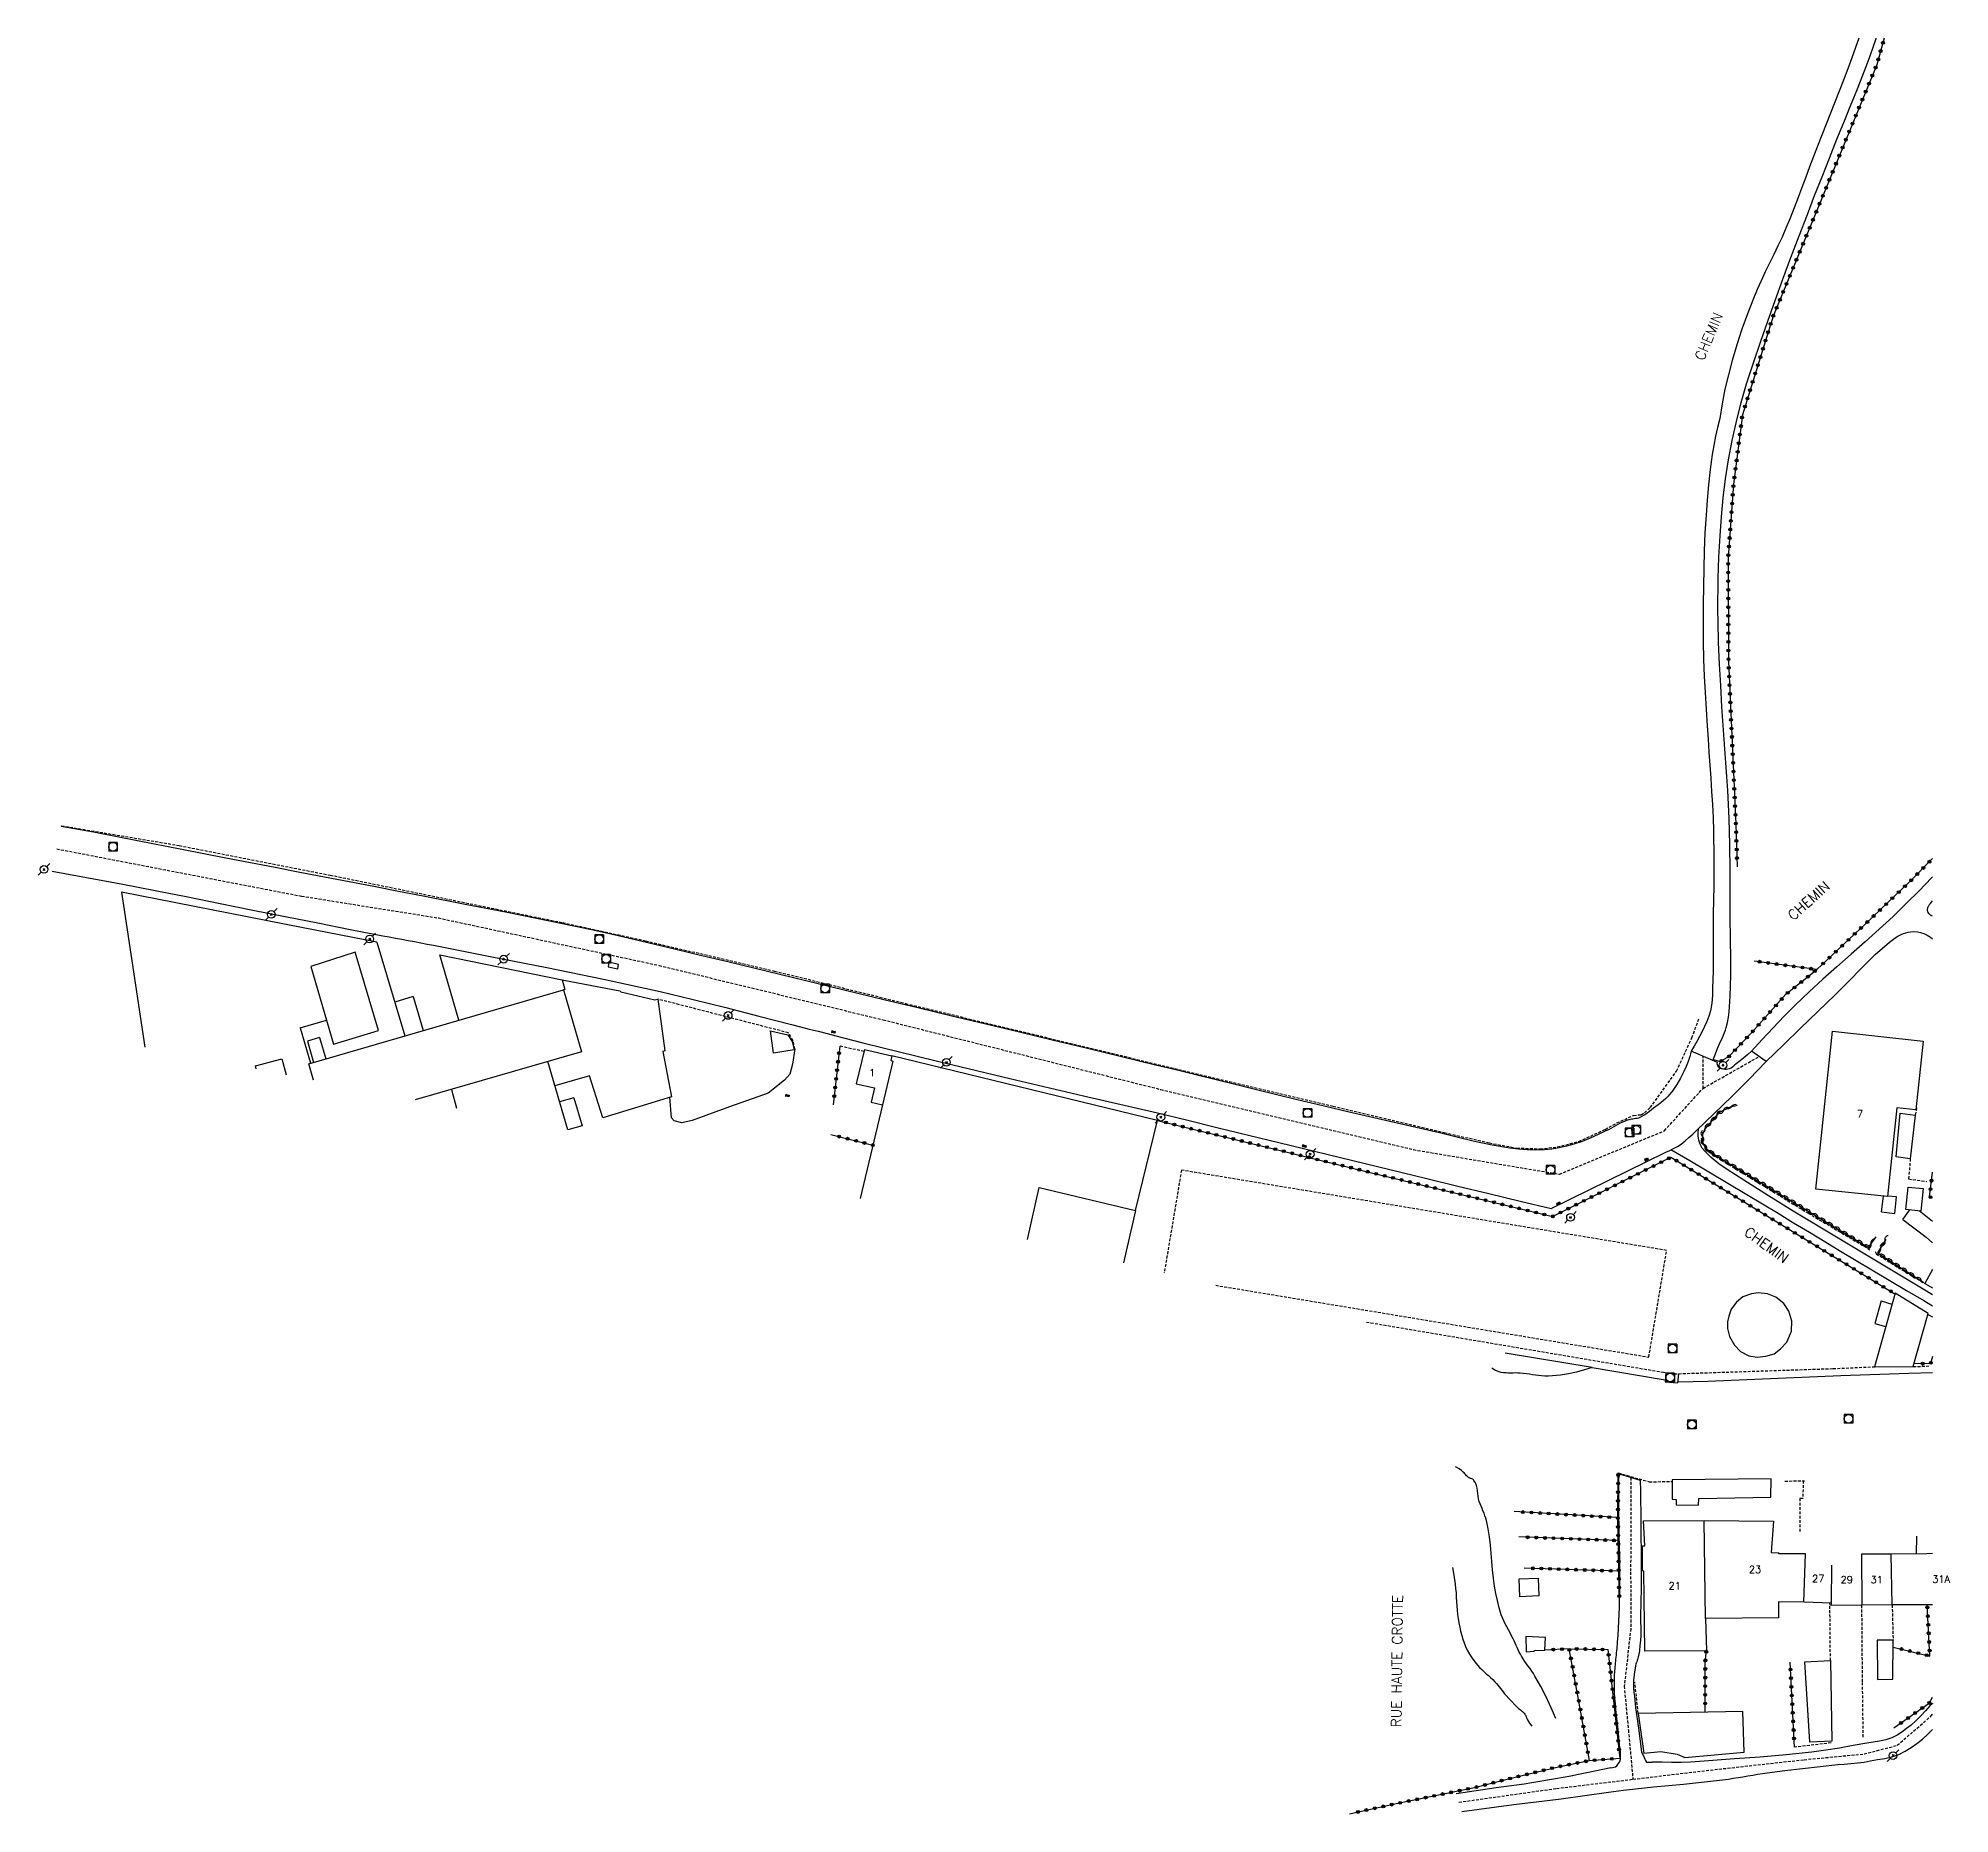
# Model space of a CAD drawing. Header units: millimetres. Extents: x 257000 to 258003, y 144043 to 145001.
# Drawn here: x 257671.7 to 258003, y 144692.4 to 145000 of the extents above; entities that cross this region are included whole.
import ezdxf
from ezdxf.enums import TextEntityAlignment as Align

# ---------------------------------------------------------------- set-up
doc = ezdxf.new("R2010")
doc.units = ezdxf.units.MM
doc.linetypes.add('DASHED', pattern=[0.75, 0.5, -0.25])
doc.layers.get('0').update_dxf_attribs({"linetype": 'CONTINUOUS'})
for name, color, linetype in [('W0001', 6, 'DASHED'), ('W0008', 7, 'CONTINUOUS'), ('W0014', 7, 'CONTINUOUS'), ('W0017', 7, 'CONTINUOUS'), ('W0071', 7, 'CONTINUOUS'), ('W0101', 7, 'CONTINUOUS'), ('W0104', 1, 'CONTINUOUS'), ('W0112', 1, 'DASHED'), ('W0130', 7, 'CONTINUOUS'), ('W0211', 2, 'CONTINUOUS'), ('W0214', 2, 'CONTINUOUS'), ('W0310', 3, 'CONTINUOUS'), ('W0323', 7, 'CONTINUOUS'), ('W0333', 7, 'CONTINUOUS'), ('W0401', 7, 'CONTINUOUS'), ('W0420', 7, 'CONTINUOUS'), ('W0473', 7, 'CONTINUOUS'), ('W0510', 5, 'CONTINUOUS'), ('W0989', 7, 'CONTINUOUS'), ('W0991', 7, 'CONTINUOUS'), ('W1102', 7, 'CONTINUOUS')]:
    doc.layers.add(name, color=color, linetype=linetype)
doc.styles.get("Standard").update_dxf_attribs({"font": 'romans.shx', "width": 0.85})

msp = doc.modelspace()

# ---------------------------------------------------------------- texts
at = {"layer": 'W0989'}
for s, rotation, p in [('CHEMIN', 67.1215, (257959.5, 144944.34)), ('CHEMIN', 41.6472, (257975.27, 144847.7)), ('CHEMIN', 323.9801, (257967.7, 144793.51)), ('RUE HAUTE CROTTE', 89.3385, (257907.03, 144707.37))]:
    msp.add_text(s, height=1.75, rotation=rotation, dxfattribs=at).set_placement(p, align=Align.MIDDLE_LEFT)
at = {"layer": 'W0991'}
for s, p in [('1', (257816.21, 144820.8)), ('7', (257987.44, 144813.66)), ('23', (257969.22, 144734.73)), ('21', (257955.3, 144731.9)), ('27', (257980.18, 144733.15)), ('29', (257985.12, 144732.96)), ('31', (257990.31, 144732.96)), ('31A', (258001.48, 144733.06))]:
    msp.add_text(s, height=1.25, dxfattribs=at).set_placement(p, align=Align.MIDDLE_CENTER)

# ---------------------------------------------------------------- blocks, each defined once
blk = doc.blocks.new('T401')
for p, q in [((-0.3, 0.3), (0, 0.3)), ((-0.3, -0.25), (-0.3, 0.3)), ((-0.3, 0.15), (0, 0.15)), ((-0.3, 0), (0, 0)), ((0, 0.3), (0, -0.25)), ((-0.3, -0.15), (0, -0.15)), ((-0.3, -0.25), (-0.3, -0.3)), ((-0.3, -0.3), (0, -0.3)), ((0, -0.3), (0, -0.25))]:
    blk.add_line(p, q)
blk = doc.blocks.new('T420')
for p, q in [((0.75, 0.75), (-0.75, 0.75)), ((-0.75, 0.75), (-0.75, -0.75)), ((0.75, 0.75), (0.75, -0.75)), ((0.75, -0.75), (-0.75, -0.75))]:
    blk.add_line(p, q)
blk.add_ellipse((0, 0), major_axis=(-0.53, 0.53), ratio=1, start_param=3.926991, end_param=10.210176)
blk = doc.blocks.new('T473')
for p, q in [((-0.166667, 0.166667), (0.166667, -0.166667)), ((-0.166667, -0.166667), (0.166667, 0.166667)), ((0.500001, 0.500001), (1.000002, 1.000002)), ((-1.000002, -1.000002), (-0.500001, -0.500001))]:
    blk.add_line(p, q)
blk.add_ellipse((0, 0), major_axis=(0.471405, 0.471405), ratio=1, start_param=5.4977871438, end_param=11.780972451)
blk = doc.blocks.new('t323o')
at = {"color": 0, "linetype": 'Continuous'}
for radius in [0.25, 0.15]:
    blk.add_circle((0, 0), radius, dxfattribs=at)
blk = doc.blocks.new('t310o')
at = {"color": 0, "linetype": 'Continuous'}
for centre, start, end in [((-0.5, 0.38), 216.8699, 323.1304), ((0.5, -0.37), 36.8699, 143.1303)]:
    blk.add_arc(centre, 0.625, start, end, dxfattribs=at)

# ---------------------------------------------------------------- linework, layer by layer
at = {"layer": 'W0001'}
for points in [[(257674.89, 144859.57), (257717.33, 144851.38), (257741.04, 144847.6), (257779.28, 144839.38), (257818.14, 144829.95), (257866.22, 144817.89), (257910.78, 144807.33), (257935.34, 144803.21), (257953.51, 144810.73), (257960.21, 144818.08)], [(257960.21, 144818.08), (257960.21, 144823.64)], [(257960.21, 144818.08), (257969.92, 144823.58)], [(257947.71, 144750.67), (257947.67, 144734.29), (257947.7, 144724.47), (257946.55, 144714.53), (257947.27, 144706.91), (257948.07, 144698.39)], [(257948.07, 144698.39), (257960, 144699.81), (257977.73, 144701.78), (257988.13, 144702.77), (257993.87, 144704.27), (257999.78, 144709.36), (258000, 144709.68)], [(257917.9, 144694.41), (257934.8, 144696.8), (257948.07, 144698.39)]]:
    msp.add_lwpolyline(points, dxfattribs=at)
at = {"layer": 'W0008'}
for points in [[(257958.17, 144824.54), (257957.92, 144823.62), (257957.63, 144822.72), (257957.29, 144821.84), (257956.9, 144820.98), (257956.32, 144819.86), (257955.69, 144818.77), (257954.98, 144817.73), (257954.19, 144816.74), (257953.78, 144816.33), (257953.34, 144815.95), (257952.88, 144815.6), (257952.42, 144815.25), (257951.66, 144814.66), (257950.91, 144814.05), (257950.11, 144813.49), (257949.24, 144813.03), (257949.02, 144812.94), (257948.78, 144812.88), (257948.54, 144812.83), (257948.3, 144812.79), (257948.07, 144812.76), (257947.83, 144812.73), (257947.59, 144812.69), (257947.36, 144812.63), (257947.19, 144812.59), (257947.02, 144812.54), (257946.86, 144812.48), (257946.7, 144812.42), (257946.27, 144812.23), (257945.85, 144812.03), (257945.44, 144811.81), (257945.03, 144811.58), (257944.63, 144811.35), (257944.22, 144811.12), (257943.81, 144810.91), (257943.39, 144810.7), (257942.03, 144810.07), (257940.66, 144809.44), (257939.26, 144808.87), (257937.83, 144808.39), (257936.58, 144808.04), (257935.31, 144807.76), (257934.03, 144807.55), (257932.74, 144807.42), (257931.23, 144807.37), (257929.73, 144807.42), (257928.23, 144807.54), (257926.74, 144807.72), (257923.65, 144808.23), (257920.6, 144808.9), (257917.56, 144809.64), (257914.52, 144810.36), (257909.22, 144811.56), (257903.93, 144812.78), (257898.65, 144814.02), (257893.37, 144815.28), (257889.86, 144816.12), (257886.35, 144816.97), (257882.84, 144817.83), (257879.34, 144818.69), (257875.83, 144819.55), (257872.33, 144820.41), (257868.82, 144821.27), (257865.31, 144822.12), (257859.43, 144823.54), (257853.55, 144824.96), (257847.67, 144826.38), (257841.78, 144827.79), (257835.9, 144829.2), (257830.02, 144830.61), (257824.13, 144832.02), (257818.25, 144833.44), (257813.74, 144834.52), (257809.24, 144835.61), (257804.74, 144836.7), (257800.23, 144837.8), (257795.73, 144838.89), (257791.22, 144839.97), (257786.71, 144841.05), (257782.2, 144842.13), (257778.55, 144843), (257774.89, 144843.87), (257771.23, 144844.72), (257767.56, 144845.54), (257760.28, 144847.07), (257752.99, 144848.53), (257745.7, 144849.95), (257738.4, 144851.38), (257734.13, 144852.21), (257729.86, 144853.04), (257725.59, 144853.86), (257721.32, 144854.68), (257717.05, 144855.5), (257712.78, 144856.32), (257708.5, 144857.14), (257704.23, 144857.97), (257696.57, 144859.46), (257688.92, 144860.96), (257681.26, 144862.46), (257675.68, 144863.43)], [(257686.35, 144853.46), (257691.98, 144852.35), (257697.61, 144851.23), (257703.25, 144850.1), (257708.88, 144848.97), (257714.51, 144847.85), (257720.15, 144846.73), (257725.78, 144845.62), (257731.42, 144844.53), (257732.52, 144844.32), (257733.61, 144844.11), (257734.7, 144843.91), (257735.8, 144843.7), (257736.89, 144843.5), (257737.98, 144843.29), (257739.08, 144843.08), (257740.17, 144842.87), (257750.01, 144840.93), (257759.85, 144838.99), (257769.68, 144836.97), (257779.48, 144834.83), (257785.19, 144833.48), (257790.88, 144832.06), (257796.56, 144830.6), (257802.24, 144829.15), (257803.78, 144828.76), (257805.33, 144828.36), (257806.87, 144827.96), (257808.41, 144827.56), (257809.95, 144827.16), (257811.49, 144826.77), (257813.04, 144826.37), (257814.58, 144825.99), (257827.33, 144822.87), (257840.09, 144819.8), (257852.87, 144816.79), (257865.66, 144813.83)], [(257953.75, 144807.04), (257954.44, 144807.33), (257955.12, 144807.66), (257955.77, 144808.02), (257956.4, 144808.43), (257957.11, 144808.97), (257957.77, 144809.56), (257958.42, 144810.17), (257959.06, 144810.78), (257962.15, 144813.7), (257965.2, 144816.66), (257968.2, 144819.66), (257971.17, 144822.71)], [(257962.71, 144822.54), (257958.17, 144824.54)], [(257968.61, 144824.5), (257967.96, 144823.93), (257967.3, 144823.38), (257966.63, 144822.83), (257965.95, 144822.3), (257965.68, 144822.07), (257965.4, 144821.83), (257965.1, 144821.6), (257964.77, 144821.45), (257964.51, 144821.38), (257964.25, 144821.36), (257963.99, 144821.37), (257963.74, 144821.41), (257963.51, 144821.47), (257963.27, 144821.54), (257963.05, 144821.66), (257962.86, 144821.83), (257962.76, 144821.99), (257962.7, 144822.17), (257962.68, 144822.35), (257962.71, 144822.54)], [(257971.17, 144822.71), (257968.61, 144824.5)], [(257945.06, 144700.55), (257945.25, 144700.71), (257945.41, 144700.89), (257945.56, 144701.09), (257945.7, 144701.29), (257945.73, 144701.35), (257945.76, 144701.41), (257945.79, 144701.47), (257945.82, 144701.53), (257945.84, 144701.59), (257945.86, 144701.66), (257945.88, 144701.72), (257945.89, 144701.79), (257945.94, 144702.47), (257945.89, 144703.15), (257945.81, 144703.82), (257945.73, 144704.48), (257945.65, 144705.48), (257945.55, 144706.47), (257945.44, 144707.47), (257945.32, 144708.46), (257945.21, 144709.46), (257945.11, 144710.45), (257945.02, 144711.45), (257944.95, 144712.45), (257944.9, 144713.48), (257944.87, 144714.5), (257944.87, 144715.53), (257944.89, 144716.56), (257944.91, 144716.88), (257944.93, 144717.21), (257944.96, 144717.54), (257944.99, 144717.86), (257945.03, 144718.19), (257945.06, 144718.52), (257945.1, 144718.84), (257945.13, 144719.17), (257945.16, 144719.54), (257945.2, 144719.91), (257945.24, 144720.28), (257945.28, 144720.65), (257945.31, 144721.02), (257945.35, 144721.39), (257945.38, 144721.76), (257945.4, 144722.13), (257945.48, 144723.34), (257945.55, 144724.55), (257945.61, 144725.76), (257945.67, 144726.97), (257945.71, 144728.18), (257945.75, 144729.39), (257945.78, 144730.6), (257945.8, 144731.81), (257945.82, 144733.55), (257945.81, 144735.3), (257945.78, 144737.04), (257945.74, 144738.79), (257945.7, 144740.53), (257945.67, 144742.28), (257945.64, 144744.02), (257945.63, 144745.76), (257945.63, 144747.14), (257945.64, 144748.53), (257945.65, 144749.91), (257945.67, 144751.29)], [(257945.67, 144751.29), (257949.33, 144750.19)], [(257949.33, 144750.19), (257949.36, 144748.37), (257949.38, 144746.55), (257949.41, 144744.73), (257949.43, 144742.91), (257949.46, 144740.47), (257949.49, 144738.02), (257949.51, 144735.58), (257949.51, 144733.13), (257949.5, 144732.32), (257949.49, 144731.5), (257949.47, 144730.69), (257949.45, 144729.88), (257949.43, 144729.07), (257949.41, 144728.25), (257949.39, 144727.44), (257949.38, 144726.63), (257949.38, 144726.21), (257949.39, 144725.8), (257949.4, 144725.38), (257949.41, 144724.97), (257949.42, 144724.56), (257949.42, 144724.14), (257949.42, 144723.72), (257949.41, 144723.31), (257949.36, 144722.43), (257949.29, 144721.54), (257949.19, 144720.66), (257949.05, 144719.79), (257949, 144719.57), (257948.94, 144719.36), (257948.87, 144719.15), (257948.8, 144718.94), (257948.72, 144718.73), (257948.65, 144718.52), (257948.59, 144718.31), (257948.54, 144718.1), (257948.43, 144717.56), (257948.34, 144717.02), (257948.26, 144716.47), (257948.2, 144715.93), (257948.18, 144715.68), (257948.16, 144715.44), (257948.15, 144715.19), (257948.15, 144714.95), (257948.18, 144714.21), (257948.24, 144713.47), (257948.32, 144712.74), (257948.4, 144712.01), (257948.54, 144710.82), (257948.7, 144709.62), (257948.86, 144708.43), (257949.02, 144707.23)], [(258000, 144711.55), (257999.98, 144711.53), (257999.55, 144711.09), (257998.75, 144710.24), (257997.96, 144709.38), (257997.14, 144708.55), (257996.26, 144707.78), (257995.49, 144707.16), (257994.69, 144706.56), (257993.84, 144706.03), (257992.94, 144705.58), (257991.89, 144705.23), (257990.8, 144705), (257989.71, 144704.83), (257988.63, 144704.65), (257986.25, 144704.21), (257983.87, 144703.8), (257981.48, 144703.43), (257979.08, 144703.1), (257974.62, 144702.61), (257970.14, 144702.23), (257965.66, 144701.9), (257961.18, 144701.56), (257960.4, 144701.5), (257959.61, 144701.44), (257958.83, 144701.38), (257958.05, 144701.35), (257956.41, 144701.31), (257954.76, 144701.31), (257953.12, 144701.33), (257951.48, 144701.35)], [(257918.41, 144692.79), (257927.4, 144693.99), (257935.64, 144695.02), (257943.86, 144696.18), (257946.45, 144696.51), (257949.04, 144696.8), (257951.64, 144697.06), (257954.24, 144697.31), (257956.83, 144697.55), (257959.43, 144697.81), (257962.02, 144698.1), (257964.61, 144698.43), (257965.45, 144698.55), (257966.3, 144698.68), (257967.14, 144698.82), (257967.98, 144698.97), (257968.82, 144699.12), (257969.66, 144699.26), (257970.5, 144699.4), (257971.35, 144699.52), (257974.39, 144699.92), (257977.44, 144700.27), (257980.5, 144700.6), (257983.55, 144700.92), (257984.7, 144701.03), (257985.84, 144701.14), (257986.98, 144701.24), (257988.13, 144701.34), (257989.21, 144701.57), (257990.45, 144701.79), (257991.7, 144702), (257992.95, 144702.28), (257994.15, 144702.69), (257995.26, 144703.23), (257996.3, 144703.88), (257997.29, 144704.6), (257998.25, 144705.35), (257999.19, 144706.19), (258000, 144707)], [(257949.02, 144707.23), (257949.56, 144703.15)], [(257949.56, 144703.15), (257949.62, 144702.97), (257949.7, 144702.78), (257949.78, 144702.6), (257949.87, 144702.42), (257950, 144702.15), (257950.13, 144701.89), (257950.27, 144701.62), (257950.42, 144701.36)], [(257944.26, 144700.38), (257942.86, 144700.08), (257941.46, 144699.77), (257940.06, 144699.48), (257938.66, 144699.19), (257937.31, 144698.94), (257935.97, 144698.69), (257934.62, 144698.45), (257933.27, 144698.22), (257931.92, 144697.99), (257930.57, 144697.76), (257929.22, 144697.52), (257929.22, 144697.52), (257924.37, 144696.9), (257917.46, 144695.85), (257917.46, 144695.85)], [(257944.26, 144700.38), (257945.06, 144700.55)], [(257950.42, 144701.36), (257951.48, 144701.35)]]:
    msp.add_lwpolyline(points, dxfattribs=at)
at = {"layer": 'W0014'}
for points in [[(257674.1, 144855.71), (257686.35, 144853.46)], [(257865.66, 144813.83), (257870.92, 144812.55), (257876.18, 144811.26), (257881.45, 144809.97), (257886.71, 144808.68), (257893.11, 144807.12), (257899.52, 144805.56), (257905.93, 144804), (257912.33, 144802.44), (257917.73, 144801.14), (257923.12, 144799.84), (257928.51, 144798.55), (257933.91, 144797.26)], [(257933.91, 144797.26), (257953.75, 144807.04)]]:
    msp.add_lwpolyline(points, dxfattribs=at)
at = {"layer": 'W0017'}
msp.add_lwpolyline([(257802.83, 144824.91), (257802.42, 144822.26), (257801.97, 144820.55), (257801.02, 144819.49), (257798.2, 144817.25), (257791.5, 144814.88), (257785.03, 144812.49), (257783.23, 144812.11), (257781.89, 144812.44), (257781.47, 144813), (257781.16, 144816.55)], dxfattribs=at)
at = {"layer": 'W0071'}
for points in [[(257987.19, 145000), (257986.01, 144996.61), (257985.3, 144994.68), (257984.58, 144992.76), (257983.83, 144990.85), (257983.07, 144988.94), (257982.31, 144987.04), (257981.54, 144985.13), (257980.78, 144983.23), (257980.04, 144981.31), (257979.36, 144979.53), (257978.69, 144977.75), (257978.02, 144975.96), (257977.36, 144974.17), (257976.69, 144972.39), (257976.01, 144970.61), (257975.31, 144968.84), (257974.58, 144967.08), (257973.91, 144965.54), (257973.2, 144964.02), (257972.47, 144962.52), (257971.74, 144961.01), (257971, 144959.51), (257970.29, 144958), (257969.6, 144956.47), (257968.95, 144954.92), (257967.92, 144952.28), (257966.95, 144949.61), (257966.06, 144946.91), (257965.26, 144944.19), (257964.61, 144941.7), (257964.02, 144939.19), (257963.52, 144936.67), (257963.1, 144934.13)], [(257967.77, 144940.15), (257968.95, 144943.76), (257970.18, 144947.37), (257971.43, 144950.96), (257972.71, 144954.54), (257974.06, 144958.29), (257975.46, 144962.03), (257976.87, 144965.76), (257978.3, 144969.49), (257979.56, 144972.75), (257980.85, 144976), (257982.14, 144979.24), (257983.43, 144982.49), (257984.15, 144984.3), (257984.88, 144986.1), (257985.62, 144987.9), (257986.36, 144989.7), (257987.09, 144991.5), (257987.81, 144993.31), (257988.51, 144995.13), (257989.18, 144996.96), (257990.22, 144999.97), (257990.23, 145000)], [(257961.91, 144822.89), (257962.14, 144823.48), (257962.37, 144824.08), (257962.6, 144824.67), (257962.84, 144825.26), (257963.02, 144825.67), (257963.2, 144826.09), (257963.4, 144826.5), (257963.59, 144826.9), (257963.78, 144827.32), (257963.96, 144827.74), (257964.12, 144828.16), (257964.25, 144828.6), (257964.47, 144829.49), (257964.62, 144830.4), (257964.73, 144831.31), (257964.82, 144832.22), (257964.93, 144834.04), (257965, 144835.85), (257965.03, 144837.67), (257965.03, 144839.48), (257965.01, 144841.3), (257964.98, 144843.11), (257964.95, 144844.92), (257964.94, 144846.74), (257964.94, 144851.26), (257964.92, 144855.79), (257964.87, 144860.32), (257964.74, 144864.84), (257964.63, 144867.26), (257964.49, 144869.68), (257964.33, 144872.09), (257964.15, 144874.5), (257963.97, 144876.92), (257963.8, 144879.33), (257963.63, 144881.74), (257963.49, 144884.16), (257963.28, 144887.87), (257963.07, 144891.59), (257962.9, 144895.31), (257962.81, 144899.03), (257962.8, 144900.87), (257962.8, 144902.72), (257962.82, 144904.57), (257962.85, 144906.41), (257962.9, 144908.26), (257962.97, 144910.11), (257963.06, 144911.95), (257963.17, 144913.79), (257963.42, 144917.1), (257963.72, 144920.4), (257964.11, 144923.7), (257964.62, 144926.98), (257965.25, 144930.31), (257965.99, 144933.61), (257966.83, 144936.89), (257967.77, 144940.15)], [(257963.1, 144934.13), (257962.72, 144932.59), (257962.38, 144931.04), (257962.07, 144929.47), (257961.81, 144927.91), (257961.45, 144925.28), (257961.16, 144922.64), (257960.93, 144920), (257960.73, 144917.35), (257960.55, 144914.29), (257960.43, 144911.22), (257960.35, 144908.15), (257960.29, 144905.08), (257960.24, 144901.9), (257960.22, 144898.72), (257960.23, 144895.55), (257960.3, 144892.37), (257960.41, 144889.5), (257960.58, 144886.63), (257960.77, 144883.76), (257960.95, 144880.89), (257961.09, 144878.61), (257961.24, 144876.34), (257961.4, 144874.07), (257961.56, 144871.79), (257961.71, 144869.52), (257961.84, 144867.25), (257961.95, 144864.97), (257962.03, 144862.69), (257962.1, 144857.9), (257962.07, 144853.11), (257962, 144848.33), (257961.95, 144843.54), (257961.95, 144841.86), (257961.96, 144840.17), (257961.95, 144838.48), (257961.91, 144836.8), (257961.87, 144835.48), (257961.83, 144834.15), (257961.72, 144832.82), (257961.49, 144831.51), (257961.21, 144830.58), (257960.86, 144829.69), (257960.45, 144828.81), (257960.04, 144827.95), (257959.61, 144827.08), (257959.15, 144826.22), (257958.67, 144825.37), (257958.17, 144824.54)], [(258000, 144854.75), (257999.81, 144854.54), (257997.66, 144852.32), (257995.49, 144850.14), (257993.14, 144847.86), (257990.75, 144845.65), (257988.33, 144843.47), (257985.88, 144841.31), (257983.43, 144839.16), (257981, 144836.99), (257978.6, 144834.78), (257976.24, 144832.53), (257974.28, 144830.57), (257972.36, 144828.58), (257970.46, 144826.56), (257968.61, 144824.5)], [(258000, 144847.89), (257999.86, 144847.95), (257999.63, 144848.1), (257999.48, 144848.24), (257999.35, 144848.39), (257999.25, 144848.56), (257999.17, 144848.75), (257999.14, 144848.88), (257999.12, 144849.02), (257999.12, 144849.16), (257999.15, 144849.3), (257999.18, 144849.41), (257999.23, 144849.53), (257999.28, 144849.64), (257999.35, 144849.74), (257999.41, 144849.84), (257999.48, 144849.94), (257999.56, 144850.04), (257999.63, 144850.13), (258000, 144850.57)], [(257971.17, 144822.71), (257974.15, 144825.6), (257977.13, 144828.49), (257980.11, 144831.37), (257983.09, 144834.26), (257985.42, 144836.58), (257987.71, 144838.93), (257990.07, 144841.24), (257992.55, 144843.41), (257993.02, 144843.78), (257993.5, 144844.13), (257994, 144844.46), (257994.54, 144844.74), (257994.93, 144844.91), (257995.34, 144845.05), (257995.76, 144845.15), (257996.19, 144845.21), (257996.77, 144845.23), (257997.36, 144845.18), (257997.93, 144845.07), (257998.49, 144844.9), (257999.07, 144844.63), (257999.62, 144844.3), (258000, 144844)], [(258000, 144782.31), (257998.37, 144783.28), (257993.73, 144786.05), (257989.1, 144788.83), (257984.48, 144791.62), (257980.17, 144794.22), (257975.84, 144796.82), (257971.54, 144799.45), (257967.29, 144802.16), (257965.85, 144803.09), (257964.39, 144804.02), (257962.97, 144805.01), (257961.64, 144806.11), (257961.09, 144806.61), (257960.56, 144807.14), (257960.09, 144807.73), (257959.72, 144808.4), (257959.51, 144809.08), (257959.39, 144809.79), (257959.39, 144810.5), (257959.5, 144811.21)], [(257954.65, 144807.51), (257957.94, 144805.56), (257961.22, 144803.61), (257964.5, 144801.66), (257967.78, 144799.7), (257970.5, 144798.07), (257973.21, 144796.44), (257975.92, 144794.81), (257978.64, 144793.17), (257981.35, 144791.53), (257984.06, 144789.9), (257986.78, 144788.27), (257989.49, 144786.64), (257992.49, 144784.85), (257995.49, 144783.07), (257998.49, 144781.3), (258000, 144780.4)]]:
    msp.add_lwpolyline(points, dxfattribs=at)
at = {"layer": 'W0101'}
msp.add_lwpolyline([(257979.77, 144800.63), (257982.67, 144827.98), (257998.35, 144826.28), (257997.07, 144814.36), (257993.83, 144814.73), (257992.21, 144799.34)], close=True, dxfattribs=at)
for points in [[(257814.91, 144824.82), (257813.45, 144818.89), (257816.62, 144818.16), (257816.06, 144815.67), (257818.01, 144815.21)], [(257814.91, 144824.82), (257819.61, 144823.72)], [(257819.61, 144823.72), (257819.61, 144823.72), (257819.43, 144822.88), (257819.82, 144822.8), (257818.01, 144815.21)], [(257960.67, 144726.25), (257960.8, 144720.61), (257950.11, 144720.59), (257949.97, 144734.46), (257949.71, 144734.47), (257949.7, 144738.81), (257950.11, 144738.82), (257949.89, 144743.13), (257960.44, 144743.2)], [(257960.44, 144743.2), (257972.4, 144743.11), (257972.05, 144737.69), (257973.33, 144737.63)], [(257973.33, 144737.45), (257973.34, 144737.45), (257973.33, 144737.63)], [(257977.98, 144737.42), (257973.33, 144737.45)], [(257992.82, 144737.36), (257987.67, 144737.39)], [(257999, 144737.46), (257992.82, 144737.36)], [(258000, 144737.47), (257999, 144737.46)], [(257977.66, 144729.06), (257973.32, 144729.14), (257973.32, 144729.14)], [(257973.32, 144729.14), (257973.32, 144726.37)], [(257982.48, 144728.88), (257977.66, 144729.06)], [(257987.74, 144728.53), (257982.43, 144728.49), (257982.48, 144728.88)], [(257992.99, 144728.58), (257992.99, 144728.58), (257987.74, 144728.53)], [(257999, 144728.58), (257992.99, 144728.58)], [(258000, 144728.59), (257999, 144728.58), (257999, 144728.58)], [(257973.32, 144726.37), (257960.67, 144726.25)]]:
    msp.add_lwpolyline(points, dxfattribs=at)
at = {"layer": 'W0104'}
for points in [[(257730.35, 144843.43), (257717.62, 144845.91), (257686.14, 144852.06), (257690.15, 144825.23)], [(257730.35, 144843.43), (257735.23, 144827.17)], [(257744.58, 144829.88), (257741.27, 144841.19), (257762.48, 144836.88), (257762.93, 144835.2), (257762.75, 144835.16)], [(257718.61, 144822.34), (257762.75, 144835.16), (257765.83, 144824.41), (257737.01, 144816.07)], [(257762.48, 144836.88), (257772.46, 144834.97), (257772.69, 144834.79), (257778.57, 144833.43), (257779.05, 144833.54), (257780.26, 144824.6), (257779.93, 144824.45), (257781.43, 144816.63), (257769.52, 144813), (257767.26, 144820.27)], [(257736.68, 144833.99), (257733.48, 144833.01)], [(257736.68, 144833.99), (257738.41, 144828.09)], [(257717.1, 144828.56), (257721.64, 144829.89)], [(257717.1, 144828.56), (257718.89, 144822.42)], [(257720.42, 144826.91), (257718.37, 144826.28), (257719.39, 144822.57)], [(257720.42, 144826.91), (257721.52, 144823.18)], [(257709.49, 144821.45), (257709.34, 144821.98), (257713.89, 144823.19)], [(257713.89, 144823.19), (257714.69, 144820.43)], [(257719.4, 144819.51), (257718.61, 144822.34)], [(257763.46, 144810.9), (257760.01, 144822.72)], [(257843.13, 144791.91), (257845.15, 144800.93), (257861.88, 144796.9), (257865.68, 144812.52), (257819.61, 144823.72)], [(257767.26, 144820.27), (257761.24, 144818.52)], [(257767.26, 144820.27), (257767.26, 144820.27)], [(257743.29, 144817.88), (257744.2, 144814.66)], [(257764.51, 144816.46), (257762.05, 144815.74)], [(257764.51, 144816.46), (257765.97, 144811.57), (257763.5, 144810.89)], [(257818.01, 144815.21), (257814.13, 144798.98)], [(257996.13, 144805.88), (257993.7, 144806.22), (257994.37, 144813.77), (257997, 144813.45)], [(257997, 144813.45), (257996.13, 144805.88)], [(257991.16, 144796.68), (257993.44, 144796.41), (257993.75, 144799.28), (257992.22, 144799.43)], [(257991.16, 144796.68), (257991.47, 144799.42)], [(257861.88, 144796.9), (257859.78, 144787.85)], [(257994.87, 144795.38), (257996.08, 144797.02)], [(257994.87, 144795.38), (257998.87, 144792.3), (258000, 144791.29)], [(258000, 144794.99), (257997.68, 144796.86)], [(258000, 144786.67), (257998.63, 144784.27)], [(257998.63, 144784.27), (258000, 144783.5)], [(257991.07, 144781.25), (257989.99, 144777.32), (257991.86, 144776.8)], [(257991.07, 144781.25), (257992.96, 144780.71)], [(257997.22, 144740.48), (257997.16, 144737.43)]]:
    msp.add_lwpolyline(points, dxfattribs=at)
for points in [[(257730.64, 144828.12), (257726.6, 144841.67), (257718.92, 144839.21), (257722.85, 144825.74), (257730.64, 144828.12)], [(257799.14, 144824.2), (257798.61, 144828.06), (257801.58, 144827.33), (257802.34, 144826.17), (257802.69, 144824.77)], [(257995.38, 144797.09), (257995.78, 144800.98), (257998.38, 144800.72), (257997.98, 144796.83), (257995.38, 144797.09)], [(257996.63, 144769.87), (257999.23, 144779.06), (257993.49, 144782.61), (257989.91, 144769.85)], [(257972, 144750.45), (257954.84, 144750.25), (257954.86, 144746.93), (257955.54, 144746.86), (257955.57, 144745.92), (257959.43, 144745.89), (257959.47, 144747.05), (257971.99, 144747.25)], [(257931.62, 144733.24), (257931.76, 144730.14), (257928.47, 144729.99), (257928.33, 144733.09)], [(257932.93, 144722.97), (257929.49, 144723.13), (257929.58, 144720.48), (257930.96, 144720.55), (257930.99, 144720.7), (257932.78, 144720.77)], [(257993.1, 144715.72), (257993.16, 144722.46), (257990.37, 144722.48), (257990.43, 144715.69)], [(257982.29, 144718.94), (257982.51, 144704.98), (257978.73, 144704.84), (257977.84, 144718.75)], [(257967.12, 144710.1), (257948.99, 144709.79), (257949.93, 144702.93), (257952.89, 144703.22), (257955.73, 144702.76), (257957.07, 144702.17), (257967.36, 144703.09)]]:
    msp.add_lwpolyline(points, close=True, dxfattribs=at)
at = {"layer": 'W0112'}
for points in [[(257675.71, 144863.58), (257696.13, 144860.15), (257722.29, 144855.02), (257762.57, 144846.79), (257776.96, 144843.64), (257799.3, 144838.41), (257822, 144832.79), (257869.35, 144821.35), (257896.11, 144814.98), (257915.37, 144810.44), (257923.19, 144808.63), (257927.96, 144807.73), (257932, 144807.6), (257934.96, 144807.94), (257938.7, 144808.89), (257943.28, 144810.98), (257945.27, 144812.09), (257948.18, 144813.4), (257949.47, 144813.52), (257950.07, 144813.85), (257951.08, 144814.75), (257955.64, 144821.08), (257958.28, 144826.85), (257959.58, 144830.35)], [(257802.83, 144824.91), (257802.52, 144826.34), (257801.7, 144827.7), (257779.05, 144833.54)], [(257814.82, 144824.46), (257810.61, 144825.4)], [(257997.21, 144814.69), (257997, 144813.45)], [(257959.91, 144809.5), (257960.28, 144808.35), (257961.14, 144807.14), (257963.34, 144805.68), (257978.42, 144796.46), (257989.13, 144790.13)], [(257996.13, 144805.88), (257995.85, 144802.38), (257998.93, 144801.97)], [(257953.91, 144790), (257869.82, 144803.91), (257866.84, 144786.13)], [(257875.76, 144783.96), (257950.82, 144771.53), (257953.91, 144790)], [(257990.21, 144789.4), (257998.63, 144784.27)], [(257901.87, 144777.59), (257902.64, 144777.47), (257953.38, 144768.9), (257955.22, 144768.62), (257982.76, 144769.53), (257989.91, 144769.85)], [(257996.63, 144769.87), (257999.47, 144769.99)], [(257945.53, 144751.45), (257950.9, 144749.93), (257954.84, 144749.96)], [(257974.41, 144750.04), (257977.82, 144750.11)], [(257977.6, 144750.1), (257977.5, 144747.03), (257977.02, 144747.04), (257976.98, 144741.17)], [(257982.29, 144718.94), (257982.2, 144728.83)], [(257987.69, 144728.53), (257987.8, 144715.17), (257987.93, 144705.51)], [(257992.99, 144728.58), (257993.16, 144722.46)], [(257948.99, 144709.79), (257948.39, 144715.18)], [(257982.42, 144704.7), (257976.07, 144703.93)]]:
    msp.add_lwpolyline(points, dxfattribs=at)
at = {"layer": 'W0130'}
msp.add_lwpolyline([(257969.57, 144771.52), (257971.12, 144771.66), (257972.53, 144772.1), (257973.67, 144772.93), (257974.72, 144774.12), (257975.52, 144776.02), (257975.58, 144777.74), (257975.09, 144779.46), (257974.22, 144780.8), (257972.82, 144781.93), (257971.37, 144782.51), (257969.78, 144782.63), (257968.6, 144782.47), (257967.14, 144781.95), (257966.01, 144781.02), (257965.08, 144779.83), (257964.68, 144778.64), (257964.47, 144777.65), (257964.45, 144776.49), (257964.82, 144775.1), (257965.65, 144773.61), (257966.73, 144772.51), (257968.17, 144771.76), (257969.57, 144771.52)], close=True, dxfattribs=at)
at = {"layer": 'W0211'}
msp.add_lwpolyline([(257916.82, 144735.1), (257917.03, 144733.76), (257917.25, 144732.17), (257917.34, 144731.42), (257917.41, 144730.68), (257917.46, 144729.93), (257917.51, 144729.19), (257917.56, 144728.44), (257917.62, 144727.7), (257917.69, 144726.95), (257917.79, 144726.21), (257917.91, 144725.48), (257918.04, 144724.75), (257918.21, 144724.03), (257918.4, 144723.31), (257918.59, 144722.66), (257918.81, 144722.01), (257919.06, 144721.37), (257919.36, 144720.75), (257919.74, 144720.05), (257920.18, 144719.39), (257920.64, 144718.74), (257921.14, 144718.13), (257921.49, 144717.74), (257921.86, 144717.38), (257922.24, 144717.03), (257922.63, 144716.68), (257923.02, 144716.35), (257923.41, 144716), (257923.78, 144715.65), (257924.14, 144715.28), (257924.4, 144714.99), (257924.64, 144714.7), (257924.88, 144714.41), (257925.11, 144714.1), (257925.34, 144713.8), (257925.58, 144713.51), (257925.82, 144713.21), (257926.07, 144712.92), (257926.56, 144712.37), (257927.07, 144711.84), (257927.58, 144711.31), (257928.11, 144710.79), (257928.26, 144710.65), (257928.42, 144710.52), (257928.58, 144710.39), (257928.75, 144710.26), (257928.91, 144710.13), (257929.06, 144709.99), (257929.21, 144709.84), (257929.34, 144709.67), (257929.41, 144709.56), (257929.48, 144709.44), (257929.53, 144709.32), (257929.58, 144709.19), (257929.63, 144709.07), (257929.67, 144708.94), (257929.73, 144708.82), (257929.79, 144708.7), (257929.96, 144708.41), (257930.14, 144708.13), (257930.33, 144707.85), (257930.54, 144707.58)], dxfattribs=at)
at = {"layer": 'W0214'}
msp.add_lwpolyline([(257934.73, 144708.91), (257933.91, 144710.79), (257933.03, 144712.64), (257932.08, 144714.46), (257931.08, 144716.25), (257930.81, 144716.69), (257930.53, 144717.12), (257930.23, 144717.55), (257929.93, 144717.97), (257929.62, 144718.39), (257929.33, 144718.81), (257929.04, 144719.24), (257928.77, 144719.69), (257928.57, 144720.06), (257928.37, 144720.43), (257928.19, 144720.81), (257928.01, 144721.19), (257927.84, 144721.58), (257927.66, 144721.96), (257927.48, 144722.34), (257927.3, 144722.73), (257927.04, 144723.24), (257926.77, 144723.76), (257926.49, 144724.27), (257926.22, 144724.78), (257925.95, 144725.29), (257925.7, 144725.81), (257925.46, 144726.35), (257925.25, 144726.89), (257924.87, 144728.11), (257924.57, 144729.34), (257924.32, 144730.59), (257924.1, 144731.84), (257923.88, 144733.25), (257923.72, 144734.67), (257923.6, 144736.1), (257923.49, 144737.52), (257923.37, 144738.95), (257923.21, 144740.37), (257922.99, 144741.79), (257922.69, 144743.19), (257922.57, 144743.62), (257922.42, 144744.05), (257922.26, 144744.46), (257922.08, 144744.87), (257921.91, 144745.28), (257921.74, 144745.69), (257921.57, 144746.11), (257921.43, 144746.53), (257921.32, 144746.98), (257921.25, 144747.44), (257921.2, 144747.9), (257921.15, 144748.35), (257921.08, 144748.83), (257920.96, 144749.29), (257920.78, 144749.75), (257920.51, 144750.16), (257920.41, 144750.27), (257920.3, 144750.35), (257920.17, 144750.41), (257920.04, 144750.47), (257919.92, 144750.51), (257919.79, 144750.56), (257919.66, 144750.62), (257919.55, 144750.69), (257919.38, 144750.83), (257919.23, 144750.98), (257919.08, 144751.13), (257918.94, 144751.29), (257918.79, 144751.45), (257918.65, 144751.61), (257918.49, 144751.76), (257918.33, 144751.9), (257917.93, 144752.17), (257917.52, 144752.41), (257917.33, 144752.52)], dxfattribs=at)
at = {"layer": 'W0310'}
for points in [[(257965.87, 144815.02), (257965.06, 144814.9), (257963.04, 144813.89), (257960.51, 144811.07), (257960.11, 144810.08), (257960.09, 144808.9), (257960.7, 144807.66), (257962.46, 144806.43), (257988.89, 144790.52), (257990.2, 144792.36)], [(257991.92, 144791.95), (257990.46, 144789.58), (257998.48, 144784.46)]]:
    msp.add_lwpolyline(points, dxfattribs=at)
at = {"layer": 'W0323'}
for points in [[(257991.62, 145000), (257990.31, 144995.37), (257985.86, 144984.59), (257979.54, 144969.2), (257972.35, 144951.83), (257967.03, 144934.74)], [(257967.03, 144934.74), (257965.5, 144922.74), (257964.58, 144910.07), (257964.62, 144892.08), (257965.91, 144863.87), (257966.14, 144856.47)], [(257979.95, 144838.67), (257988.39, 144846.61), (257996.13, 144853.96), (258000, 144857.9)], [(257962.03, 144823.1), (257963.19, 144822.71), (257964.68, 144823.58), (257968.65, 144827.75), (257974.59, 144834.37), (257979.95, 144838.67), (257969.08, 144840.13)], [(257810.61, 144825.4), (257809.48, 144815.24)], [(257865.68, 144812.52), (257904.69, 144803.01), (257934.13, 144795.88), (257954.65, 144806.13), (257993.46, 144782.49)], [(257809.05, 144810.08), (257816.35, 144808.25)], [(258000, 144799.08), (257999.46, 144799.29), (258000, 144803.58)], [(257999.18, 144778.9), (258000, 144778.48)], [(258000, 144771.6), (257999.66, 144770.42), (257996.77, 144770.38)], [(257945.72, 144728.61), (257945.45, 144743.71), (257945.53, 144751.45)], [(257945.45, 144743.71), (257927.49, 144744.77)], [(257945.52, 144739.74), (257928.31, 144740.36)], [(257945.62, 144734.44), (257929.22, 144734.98)], [(257993.15, 144721.29), (257999.54, 144719.74), (257999.07, 144728.58)], [(257937.02, 144721), (257932.78, 144720.77)], [(257940.52, 144701.61), (257938.65, 144712.22), (257937.02, 144721), (257943.76, 144720.85)], [(257945.84, 144702.05), (257943.76, 144720.85)], [(257960.58, 144709.99), (257960.6, 144718.61), (257960.8, 144720.81)], [(257976.07, 144703.93), (257975.31, 144718.69)], [(257993.31, 144707.28), (257999.43, 144711.58), (258000, 144712.62)], [(257898.93, 144692.41), (257898.93, 144692.41), (257907.34, 144694.23), (257920.59, 144696.95), (257927.2, 144698.63), (257935.38, 144700.62), (257940.52, 144701.61), (257945.84, 144702.05)]]:
    msp.add_lwpolyline(points, dxfattribs=at)
at = {"layer": 'W0333'}
msp.add_lwpolyline([(257772.27, 144839.52), (257770.58, 144839.92), (257770.45, 144839.14), (257772.16, 144838.78)], close=True, dxfattribs=at)
for points in [[(257941.03, 144769.72), (257925.92, 144772.22)], [(257941.03, 144769.72), (257953.68, 144767.57)], [(257953.74, 144768.85), (257953.67, 144767.23), (257955.87, 144767.07), (257956.03, 144768.65)], [(258000, 144768.81), (257995.86, 144768.71), (257984.1, 144768.28), (257961.03, 144767.32), (257955.88, 144767.17)]]:
    msp.add_lwpolyline(points, dxfattribs=at)
at = {"layer": 'W0510'}
msp.add_lwpolyline([(257941.03, 144769.72), (257939.67, 144769.3), (257938.29, 144768.94), (257936.9, 144768.64), (257935.49, 144768.4), (257934.81, 144768.31), (257934.14, 144768.26), (257933.46, 144768.24), (257932.78, 144768.24), (257932.24, 144768.27), (257931.71, 144768.32), (257931.18, 144768.39), (257930.65, 144768.47), (257930.12, 144768.55), (257929.6, 144768.62), (257929.07, 144768.69), (257928.54, 144768.74), (257928.13, 144768.76), (257927.71, 144768.77), (257927.3, 144768.76), (257926.89, 144768.75), (257926.48, 144768.75), (257926.07, 144768.77), (257925.65, 144768.8), (257925.24, 144768.87), (257924.91, 144768.95), (257924.57, 144769.06), (257924.25, 144769.19), (257923.95, 144769.37), (257923.64, 144769.61)], dxfattribs=at)
at = {"layer": 'W1102'}
for points in [[(257960.67, 144726.25), (257960.44, 144743.2)], [(257977.66, 144729.06), (257977.98, 144737.42)], [(257982.48, 144728.88), (257982.56, 144735.49)], [(257987.67, 144737.39), (257987.74, 144728.53)], [(257992.99, 144728.58), (257992.82, 144737.36)]]:
    msp.add_lwpolyline(points, dxfattribs=at)

# ---------------------------------------------------------------- block references
at = {"layer": 'W0310'}
for p, rotation in [((257963.78, 144814.26), 206.5082664782269), ((257965.13, 144814.91), 188.8892689081078), ((257960.59, 144811.16), 228.1454267943976), ((257961.59, 144812.27), 228.1454267943976), ((257962.59, 144813.39), 228.1454267943976), ((257960.37, 144808.33), 296.2878156981853), ((257960.1, 144809.76), 269.2218369221765), ((257961.32, 144807.23), 324.9751267203008), ((257962.55, 144806.37), 328.9569345685007), ((257963.83, 144805.6), 328.9569345685007), ((257965.12, 144804.83), 328.9569345685007), ((257966.4, 144804.05), 328.9569345685007), ((257967.69, 144803.28), 328.9569345685007), ((257968.98, 144802.5), 328.9569345685007), ((257970.26, 144801.73), 328.9569345685007), ((257971.55, 144800.96), 328.9569345685007), ((257972.83, 144800.18), 328.9569345685007), ((257974.12, 144799.41), 328.9569345685007), ((257975.4, 144798.64), 328.9569345685007), ((257976.69, 144797.86), 328.9569345685007), ((257977.97, 144797.09), 328.9569345685007), ((257979.26, 144796.32), 328.9569345685007), ((257980.54, 144795.54), 328.9569345685007), ((257981.83, 144794.77), 328.9569345685007), ((257983.11, 144794), 328.9569345685007), ((257984.4, 144793.22), 328.9569345685007), ((257985.68, 144792.45), 328.9569345685007), ((257986.97, 144791.68), 328.9569345685007), ((257988.25, 144790.9), 328.9569345685007), ((257989.33, 144791.13), 54.67496536216099), ((257991.76, 144791.7), 238.5167043434037), ((257990.9, 144789.3), 327.4391950728245), ((257990.98, 144790.42), 238.5167043434037), ((257992.16, 144788.5), 327.4391950728245), ((257993.43, 144787.69), 327.4391950728245), ((257994.69, 144786.88), 327.4391950728245), ((257995.95, 144786.08), 327.4391950728245), ((257997.22, 144785.27), 327.4391950728245)]:
    msp.add_blockref('t310o', p, dxfattribs=dict(at, rotation=rotation))
at = {"layer": 'W0323'}
for p, rotation in [((257990.99, 144997.78), 254.2071843839722), ((257991.4, 144999.23), 254.2071843839722), ((257989.55, 144993.53), 247.5664258825294), ((257990.12, 144994.91), 247.5664258825294), ((257990.58, 144996.34), 254.2071843839722), ((257988.41, 144990.75), 247.5664258825294), ((257988.98, 144992.14), 247.5664258825294), ((257986.69, 144986.6), 247.5664258825294), ((257987.26, 144987.98), 247.5664258825294), ((257987.83, 144989.37), 247.5664258825294), ((257985.54, 144983.82), 247.6588284099408), ((257986.12, 144985.21), 247.5664258825294), ((257984.4, 144981.05), 247.6588284099408), ((257984.97, 144982.43), 247.6588284099408), ((257982.69, 144976.88), 247.6588284099408), ((257983.26, 144978.27), 247.6588284099408), ((257983.83, 144979.66), 247.6588284099408), ((257981.55, 144974.11), 247.6588284099408), ((257982.12, 144975.5), 247.6588284099408), ((257980.41, 144971.34), 247.6588284099408), ((257980.98, 144972.72), 247.6588284099408), ((257978.7, 144967.18), 247.5227024033964), ((257979.27, 144968.56), 247.5227024033964), ((257979.84, 144969.95), 247.6588284099408), ((257977.55, 144964.4), 247.5227024033964), ((257978.12, 144965.79), 247.5227024033964), ((257975.83, 144960.24), 247.5227024033964), ((257976.4, 144961.63), 247.5227024033964), ((257976.98, 144963.02), 247.5227024033964), ((257974.68, 144957.47), 247.5227024033964), ((257975.26, 144958.86), 247.5227024033964), ((257973.54, 144954.7), 247.5227024033964), ((257974.11, 144956.09), 247.5227024033964), ((257971.93, 144950.5), 252.7110974139638), ((257972.39, 144951.93), 247.5227024033964), ((257972.96, 144953.31), 247.5227024033964), ((257971.04, 144947.64), 252.7110974139638), ((257971.49, 144949.07), 252.7110974139638), ((257970.15, 144944.77), 252.7110974139638), ((257970.6, 144946.2), 252.7110974139638), ((257968.81, 144940.47), 252.7110974139638), ((257969.26, 144941.91), 252.7110974139638), ((257969.71, 144943.34), 252.7110974139638), ((257967.92, 144937.61), 252.7110974139638), ((257968.37, 144939.04), 252.7110974139638), ((257966.98, 144934.31), 262.743986516041), ((257967.48, 144936.18), 252.7110974139638), ((257966.6, 144931.33), 262.743986516041), ((257966.79, 144932.82), 262.743986516041), ((257966.22, 144928.35), 262.743986516041), ((257966.41, 144929.84), 262.743986516041), ((257965.65, 144923.89), 262.743986516041), ((257965.84, 144925.38), 262.743986516041), ((257966.03, 144926.87), 262.743986516041), ((257965.37, 144920.9), 265.8128907350651), ((257965.48, 144922.4), 265.8128907350651), ((257965.15, 144917.91), 265.8128907350651), ((257965.26, 144919.41), 265.8128907350651), ((257964.93, 144914.92), 265.8128907350651), ((257965.04, 144916.42), 265.8128907350651), ((257964.71, 144911.93), 265.8128907350651), ((257964.82, 144913.42), 265.8128907350651), ((257964.6, 144910.43), 265.8128907350651), ((257964.58, 144908.93), 270.1369490731436), ((257964.58, 144907.43), 270.1369490731436), ((257964.58, 144905.93), 270.1369490731436), ((257964.59, 144904.43), 270.1369490731436), ((257964.59, 144902.93), 270.1369490731436), ((257964.6, 144901.43), 270.1369490731436), ((257964.6, 144899.93), 270.1369490731436), ((257964.6, 144898.43), 270.1369490731436), ((257964.61, 144896.93), 270.1369490731436), ((257964.61, 144895.43), 270.1369490731436), ((257964.61, 144893.93), 270.1369490731436), ((257964.62, 144892.43), 270.1369490731436), ((257964.67, 144890.93), 272.6289163997031), ((257964.74, 144889.44), 272.6289163997031), ((257964.81, 144887.94), 272.6289163997031), ((257964.88, 144886.44), 272.6289163997031), ((257964.95, 144884.94), 272.6289163997031), ((257965.01, 144883.44), 272.6289163997031), ((257965.08, 144881.94), 272.6289163997031), ((257965.15, 144880.44), 272.6289163997031), ((257965.22, 144878.95), 272.6289163997031), ((257965.29, 144877.45), 272.6289163997031), ((257965.36, 144875.95), 272.6289163997031), ((257965.43, 144874.45), 272.6289163997031), ((257965.5, 144872.95), 272.6289163997031), ((257965.56, 144871.45), 272.6289163997031), ((257965.63, 144869.96), 272.6289163997031), ((257965.7, 144868.46), 272.6289163997031), ((257965.77, 144866.96), 272.6289163997031), ((257965.84, 144865.46), 272.6289163997031), ((257965.91, 144863.96), 272.6289163997031), ((257965.96, 144862.46), 271.7783203864898), ((257966, 144860.96), 271.7783203864898), ((257966.05, 144859.46), 271.7783203864898), ((257966.1, 144857.97), 271.7783203864898), ((257999.45, 144857.34), 45.51258117435798), ((257996.3, 144854.13), 45.51258117435798), ((257997.35, 144855.2), 45.51258117435798), ((257998.4, 144856.27), 45.51258117435798), ((257993.04, 144851.03), 43.54987977244189), ((257994.13, 144852.06), 43.54987977244189), ((257995.22, 144853.1), 43.54987977244189), ((257989.78, 144847.93), 43.54987977244189), ((257990.87, 144848.96), 43.54987977244189), ((257991.95, 144849.99), 43.54987977244189), ((257986.51, 144844.84), 43.22723338696927), ((257987.6, 144845.87), 43.22723338696927), ((257988.69, 144846.89), 43.54987977244189), ((257983.23, 144841.76), 43.22723338696927), ((257984.32, 144842.78), 43.22723338696927), ((257985.42, 144843.81), 43.22723338696927), ((257970.02, 144840.01), 172.3642668210611), ((257971.5, 144839.81), 172.3642668210611), ((257972.99, 144839.61), 172.3642668210611), ((257974.48, 144839.41), 172.3642668210611), ((257975.96, 144839.21), 172.3642668210611), ((257977.45, 144839.01), 172.3642668210611), ((257978.94, 144838.81), 172.3642668210611), ((257979.58, 144838.38), 38.73793881412362), ((257981.04, 144839.7), 43.22723338696927), ((257982.14, 144840.73), 43.22723338696927), ((257974.9, 144834.62), 38.73793881412362), ((257976.07, 144835.56), 38.73793881412362), ((257977.24, 144836.5), 38.73793881412362), ((257978.41, 144837.44), 38.73793881412362), ((257971.85, 144831.32), 48.10940842083972), ((257972.85, 144832.43), 48.10940842083972), ((257973.85, 144833.55), 48.10940842083972), ((257968.85, 144827.97), 48.10940842083972), ((257969.85, 144829.08), 48.10940842083972), ((257970.85, 144830.2), 48.10940842083972), ((257965.75, 144824.7), 46.45075093423196), ((257966.78, 144825.79), 46.45075093423196), ((257967.82, 144826.88), 46.45075093423196), ((257810.14, 144821.21), 263.6474282756055), ((257810.31, 144822.7), 263.6474282756055), ((257810.48, 144824.19), 263.6474282756055), ((257963.43, 144822.85), 30.07919230976176), ((257964.72, 144823.61), 46.45075093423196), ((257809.81, 144818.22), 263.6474282756055), ((257809.98, 144819.72), 263.6474282756055), ((257809.65, 144816.73), 263.6474282756055), ((257867.14, 144812.16), 346.2984494037835), ((257868.6, 144811.8), 346.2984494037835), ((257870.05, 144811.45), 346.2984494037835), ((257871.51, 144811.09), 346.2984494037835), ((257810.51, 144809.72), 345.9249332492559), ((257811.96, 144809.35), 345.9249332492559), ((257813.42, 144808.99), 345.9249332492559), ((257814.87, 144808.62), 345.9249332492559), ((257816.33, 144808.26), 345.9249332492559), ((257872.97, 144810.74), 346.2984494037835), ((257874.43, 144810.38), 346.2984494037835), ((257875.88, 144810.03), 346.2984494037835), ((257877.34, 144809.67), 346.2984494037835), ((257878.8, 144809.32), 346.2984494037835), ((257880.26, 144808.96), 346.2984494037835), ((257881.71, 144808.61), 346.2984494037835), ((257883.17, 144808.25), 346.2984494037835), ((257884.63, 144807.9), 346.2984494037835), ((257886.08, 144807.54), 346.2984494037835), ((257887.54, 144807.19), 346.2984494037835), ((257889, 144806.83), 346.2984494037835), ((257890.46, 144806.47), 346.2984494037835), ((257891.91, 144806.12), 346.2984494037835), ((257893.37, 144805.76), 346.2984494037835), ((257894.83, 144805.41), 346.2984494037835), ((257896.29, 144805.05), 346.2984494037835), ((257897.74, 144804.7), 346.2984494037835), ((257951.63, 144804.62), 26.53712925945419), ((257952.97, 144805.29), 26.53712925945419), ((257954.31, 144805.96), 26.53712925945419), ((257955.61, 144805.55), 328.6588975423668), ((257956.89, 144804.77), 328.6588975423668), ((257899.2, 144804.34), 346.2984494037835), ((257900.66, 144803.99), 346.2984494037835), ((257902.11, 144803.63), 346.2984494037835), ((257903.57, 144803.28), 346.2984494037835), ((257905.03, 144802.92), 346.3941194529023), ((257906.49, 144802.57), 346.3941194529023), ((257907.95, 144802.22), 346.3941194529023), ((257909.4, 144801.86), 346.3941194529023), ((257910.86, 144801.51), 346.3941194529023), ((257912.32, 144801.16), 346.3941194529023), ((257944.92, 144801.27), 26.53712925945419), ((257946.26, 144801.94), 26.53712925945419), ((257947.6, 144802.61), 26.53712925945419), ((257948.94, 144803.28), 26.53712925945419), ((257950.29, 144803.95), 26.53712925945419), ((257958.17, 144803.99), 328.6588975423668), ((257959.45, 144803.21), 328.6588975423668), ((257960.73, 144802.43), 328.6588975423668), ((257962.01, 144801.65), 328.6588975423668), ((257999.81, 144802.09), 82.86124145925844), ((257913.78, 144800.81), 346.3941194529023), ((257915.23, 144800.45), 346.3941194529023), ((257916.69, 144800.1), 346.3941194529023), ((257918.15, 144799.75), 346.3941194529023), ((257919.61, 144799.39), 346.3941194529023), ((257921.07, 144799.04), 346.3941194529023), ((257922.52, 144798.69), 346.3941194529023), ((257923.98, 144798.34), 346.3941194529023), ((257925.44, 144797.98), 346.3941194529023), ((257938.21, 144797.92), 26.53712925945419), ((257939.55, 144798.59), 26.53712925945419), ((257940.89, 144799.26), 26.53712925945419), ((257942.23, 144799.93), 26.53712925945419), ((257943.58, 144800.6), 26.53712925945419), ((257963.3, 144800.87), 328.6588975423668), ((257964.58, 144800.09), 328.6588975423668), ((257965.86, 144799.31), 328.6588975423668), ((257967.14, 144798.53), 328.6588975423668), ((257968.42, 144797.75), 328.6588975423668), ((257999.63, 144799.22), 158.6933156336044), ((257999.63, 144800.6), 82.86124145925844), ((257926.9, 144797.63), 346.3941194529023), ((257928.36, 144797.28), 346.3941194529023), ((257929.81, 144796.92), 346.3941194529023), ((257931.27, 144796.57), 346.3941194529023), ((257932.73, 144796.22), 346.3941194529023), ((257934.18, 144795.91), 26.53712925945419), ((257935.52, 144796.58), 26.53712925945419), ((257936.87, 144797.25), 26.53712925945419), ((257969.7, 144796.97), 328.6588975423668), ((257970.98, 144796.18), 328.6588975423668), ((257972.26, 144795.4), 328.6588975423668), ((257973.54, 144794.62), 328.6588975423668), ((257974.83, 144793.84), 328.6588975423668), ((257976.11, 144793.06), 328.6588975423668), ((257977.39, 144792.28), 328.6588975423668), ((257978.67, 144791.5), 328.6588975423668), ((257979.95, 144790.72), 328.6588975423668), ((257981.23, 144789.94), 328.6588975423668), ((257982.51, 144789.16), 328.6588975423668), ((257983.79, 144788.38), 328.6588975423668), ((257985.07, 144787.6), 328.6588975423668), ((257986.36, 144786.82), 328.6588975423668), ((257987.64, 144786.04), 328.6588975423668), ((257988.92, 144785.26), 328.6588975423668), ((257990.2, 144784.48), 328.6588975423668), ((257991.48, 144783.7), 328.6588975423668), ((257992.76, 144782.92), 328.6588975423668), ((257998.27, 144770.4), 180.7548937715787), ((257999.69, 144770.53), 253.8705632970136), ((257945.51, 144749.6), 89.39363984024392), ((257945.52, 144751.1), 89.39363984024392), ((257945.46, 144745.1), 89.39363984024392), ((257945.48, 144746.6), 89.39363984024392), ((257945.49, 144748.1), 89.39363984024392), ((257928.99, 144744.68), 176.5994988365109), ((257930.48, 144744.6), 176.5994988365109), ((257931.98, 144744.51), 176.5994988365109), ((257933.48, 144744.42), 176.5994988365109), ((257934.98, 144744.33), 176.5994988365109), ((257936.47, 144744.24), 176.5994988365109), ((257937.97, 144744.15), 176.5994988365109), ((257939.47, 144744.06), 176.5994988365109), ((257940.97, 144743.97), 176.5994988365109), ((257942.46, 144743.88), 176.5994988365109), ((257943.96, 144743.79), 176.5994988365109), ((257945.45, 144743.6), 91.0548001329448), ((257945.48, 144742.1), 91.0548001329448), ((257929.81, 144740.31), 177.9330944751856), ((257931.31, 144740.25), 177.9330944751856), ((257932.81, 144740.2), 177.9330944751856), ((257934.31, 144740.15), 177.9330944751856), ((257935.81, 144740.09), 177.9330944751856), ((257937.31, 144740.04), 177.9330944751856), ((257938.81, 144739.98), 177.9330944751856), ((257940.3, 144739.93), 177.9330944751856), ((257941.8, 144739.88), 177.9330944751856), ((257943.3, 144739.82), 177.9330944751856), ((257944.8, 144739.77), 177.9330944751856), ((257945.5, 144740.6), 91.0548001329448), ((257945.53, 144739.11), 91.0548001329448), ((257930.72, 144734.93), 178.1142279008234), ((257932.21, 144734.89), 178.1142279008234), ((257945.56, 144737.61), 91.0548001329448), ((257945.59, 144736.11), 91.0548001329448), ((257933.71, 144734.84), 178.1142279008234), ((257935.21, 144734.79), 178.1142279008234), ((257936.71, 144734.74), 178.1142279008234), ((257938.21, 144734.69), 178.1142279008234), ((257939.71, 144734.64), 178.1142279008234), ((257941.21, 144734.59), 178.1142279008234), ((257942.71, 144734.54), 178.1142279008234), ((257944.21, 144734.49), 178.1142279008234), ((257945.61, 144734.61), 91.0548001329448), ((257945.64, 144733.11), 91.0548001329448), ((257945.67, 144731.61), 91.0548001329448), ((257945.7, 144730.11), 91.0548001329448), ((257999.09, 144728.16), 93.0502108162951), ((257999.17, 144726.66), 93.0502108162951), ((257999.25, 144725.16), 93.0502108162951), ((257999.33, 144723.67), 93.0502108162951), ((257999.41, 144722.17), 93.0502108162951), ((257934.28, 144720.85), 183.1049826383384), ((257935.77, 144720.93), 183.1049826383384), ((257937.06, 144720.8), 100.5491522145996), ((257937.33, 144719.33), 100.5491522145996), ((257938.32, 144720.97), 358.708854647388), ((257939.82, 144720.94), 358.708854647388), ((257941.32, 144720.9), 358.708854647388), ((257942.82, 144720.87), 358.708854647388), ((257943.86, 144719.94), 96.29937326086755), ((257944.03, 144718.45), 96.29937326086755), ((257960.63, 144718.99), 84.85955947918562), ((257960.77, 144720.48), 84.85955947918562), ((257994.61, 144720.94), 346.3717217992442), ((257996.06, 144720.59), 346.3717217992442), ((257997.52, 144720.23), 346.3717217992442), ((257998.98, 144719.88), 346.3717217992442), ((257999.49, 144720.67), 93.0502108162951), ((257937.61, 144717.85), 100.5491522145996), ((257937.88, 144716.38), 100.5491522145996), ((257944.19, 144716.96), 96.29937326086755), ((257944.36, 144715.47), 96.29937326086755), ((257960.6, 144717.49), 89.88704314166986), ((257960.6, 144715.99), 89.88704314166986), ((257975.38, 144717.41), 92.9282279237148), ((257975.45, 144715.91), 92.9282279237148), ((257938.15, 144714.9), 100.5491522145996), ((257938.43, 144713.43), 100.5491522145996), ((257938.7, 144711.95), 99.96451249405823), ((257944.52, 144713.98), 96.29937326086755), ((257944.69, 144712.49), 96.29937326086755), ((257960.59, 144714.49), 89.88704314166986), ((257960.59, 144712.99), 89.88704314166986), ((257975.53, 144714.41), 92.9282279237148), ((257975.61, 144712.92), 92.9282279237148), ((257999.44, 144711.6), 61.33217946109095), ((257938.96, 144710.48), 99.96451249405823), ((257939.22, 144709), 99.96451249405823), ((257944.85, 144711), 96.29937326086755), ((257945.02, 144709.51), 96.29937326086755), ((257960.59, 144711.49), 89.88704314166986), ((257975.68, 144711.42), 92.9282279237148), ((257975.76, 144709.92), 92.9282279237148), ((257975.84, 144708.42), 92.9282279237148), ((257995.76, 144709), 35.11749253550292), ((257996.99, 144709.87), 35.11749253550292), ((257998.22, 144710.73), 35.11749253550292), ((257939.48, 144707.52), 99.96451249405823), ((257939.74, 144706.04), 99.96451249405823), ((257945.18, 144708.02), 96.29937326086755), ((257945.34, 144706.52), 96.29937326086755), ((257945.51, 144705.03), 96.29937326086755), ((257975.91, 144706.92), 92.9282279237148), ((257975.99, 144705.43), 92.9282279237148), ((257994.54, 144708.14), 35.11749253550292), ((257940, 144704.57), 99.96451249405823), ((257940.26, 144703.09), 99.96451249405823), ((257942.91, 144701.81), 4.727987818886676), ((257944.41, 144701.93), 4.727987818886676), ((257945.67, 144703.54), 96.29937326086755), ((257926.77, 144698.52), 14.30538892232704), ((257928.22, 144698.88), 13.63340979325262), ((257929.68, 144699.24), 13.63340979325262), ((257931.14, 144699.59), 13.63340979325262), ((257932.6, 144699.94), 13.63340979325262), ((257934.05, 144700.3), 13.63340979325262), ((257935.51, 144700.64), 10.95579562316002), ((257936.99, 144700.93), 10.95579562316002), ((257938.46, 144701.21), 10.95579562316002), ((257939.93, 144701.5), 10.95579562316002), ((257941.42, 144701.69), 4.727987818886676), ((257912.14, 144695.21), 11.60728112899831), ((257913.61, 144695.51), 11.60728112899831), ((257915.08, 144695.82), 11.60728112899831), ((257916.55, 144696.12), 11.60728112899831), ((257918.02, 144696.42), 11.60728112899831), ((257919.49, 144696.72), 11.60728112899831), ((257920.95, 144697.04), 14.30538892232704), ((257922.41, 144697.41), 14.30538892232704), ((257923.86, 144697.78), 14.30538892232704), ((257925.31, 144698.15), 14.30538892232704), ((257900.4, 144692.73), 12.18269462768474), ((257901.87, 144693.05), 12.18269462768474), ((257903.33, 144693.36), 12.18269462768474), ((257904.8, 144693.68), 12.18269462768474), ((257906.27, 144693.99), 12.18269462768474), ((257907.73, 144694.31), 11.60728112899831), ((257909.2, 144694.61), 11.60728112899831), ((257910.67, 144694.91), 11.60728112899831)]:
    msp.add_blockref('t323o', p, dxfattribs=dict(at, rotation=rotation))
at = {"layer": 'W0401'}
for p, rotation in [((257809.45, 144827.7), 255.4620764509331), ((257801.49, 144816.68), 255.5705944964663), ((257891.06, 144807.93), 256.2746982074354), ((257950.46, 144805.65), 296.2349521730267), ((257935.21, 144798), 296.2349521730267)]:
    msp.add_blockref('T401', p, dxfattribs=dict(at, rotation=rotation))
at = {"layer": 'W0420'}
for p in [(257684.65, 144859.94), (257768.92, 144843.95), (257770.1, 144840.51), (257808.06, 144835.39), (257891.69, 144813.81), (257948.65, 144810.87), (257947.45, 144810.41), (257933.8, 144803.97), (257954.91, 144772.99), (257954.52, 144767.97), (257985.45, 144760.83), (257958.29, 144759.83)]:
    msp.add_blockref('T420', p, dxfattribs=at)
at = {"layer": 'W0473'}
for p in [(257672.69, 144856.01), (257712.08, 144848.21), (257729.14, 144843.96), (257752.36, 144840.46), (257791.26, 144830.71), (257829.09, 144822.59), (257963.67, 144822.08), (257866.25, 144813.07), (257892.13, 144806.67), (257937.25, 144795.73), (257993.15, 144702.49)]:
    msp.add_blockref('T473', p, dxfattribs=at)

msp.set_redraw_order([(e.dxf.handle, doc.entitydb.next_handle()) for e in msp.query("TEXT MTEXT ATTDEF DIMENSION ARC_DIMENSION")])  # texts and dimensions are drawn at this point

doc.saveas('drawing.dxf')
